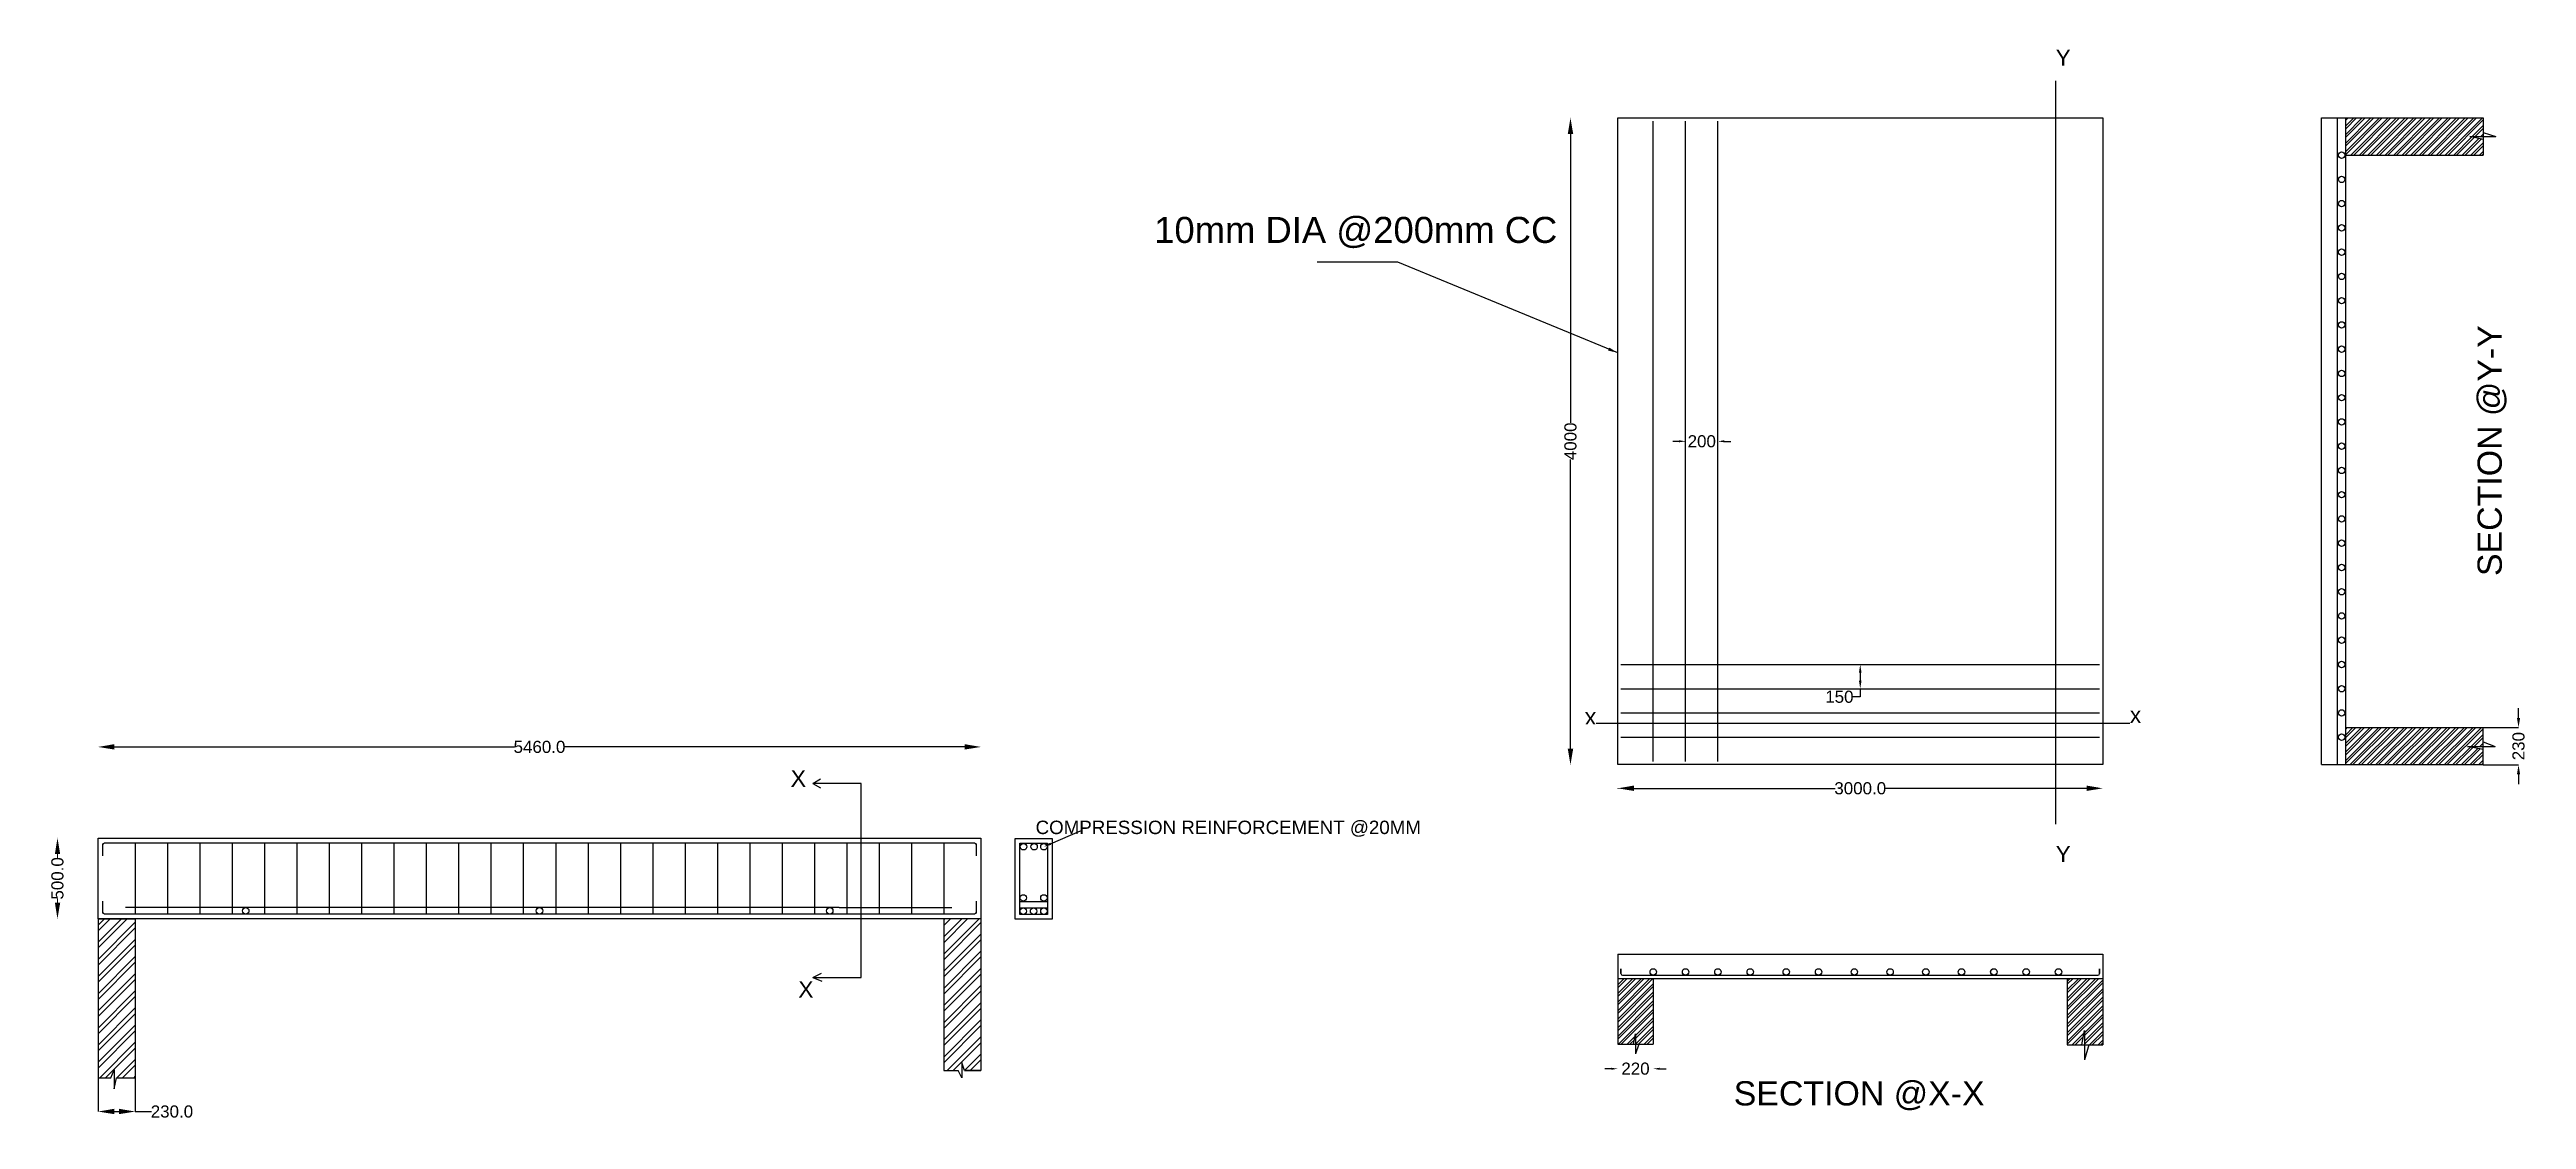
# Model space of a CAD drawing. Header units: inches. Extents: x 448145 to 618619, y -64863 to 148507.
# Drawn here: x 543295 to 558613, y 114525 to 121142 of the extents above; entities that cross this region are included whole.
import ezdxf
from ezdxf import colors
from ezdxf.entities.mleader import LeaderData, LeaderLine
from ezdxf.math import Vec2, Vec3

# ---------------------------------------------------------------- set-up
doc = ezdxf.new("R2010")
doc.units = ezdxf.units.IN
doc.header["$MEASUREMENT"] = 0
doc.styles.get("Standard").update_dxf_attribs({"font": 'Arial.ttf', "height": 75})
doc.dimstyles.get("Standard").update_dxf_attribs({"dimtxt": 25, "dimasz": 1, "dimexe": 0.18, "dimexo": 0.0625, "dimgap": 0, "dimtad": 0, "dimtoh": 1, "dimdec": 0, "dimzin": 0, "dimdsep": 46, "dimtxsty": 'Standard', "dimcen": 0.09, "dimadec": 0, "dimazin": 0, "dimtfac": 1, "dimtdec": 0, "dimtofl": 0, "dimtmove": 0, "dimatfit": 3, "dimfxl": 0, "dimtolj": 1, "dimtzin": 0, "dimarcsym": 0})

msp = doc.modelspace()

# ---------------------------------------------------------------- texts
for s, height, p in [('Y', 100, (555701.508, 121042.239)), ('10mm DIA @200mm CC', 161.16573, (550126.731, 119946.016)), ('x', 100, (556160.521, 116977.074)), ('X', 102.899, (547877.902, 116582.254)), ('COMPRESSION REINFORCEMENT @20MM', 82.934, (549393.078, 116290.099)), ('Y', 100, (555701.508, 116117.088)), ('X', 100, (547925.944, 115279.125)), ('SECTION @X-X', 150, (553710.555, 114611.722))]:
    msp.add_text(s, height=height).set_placement(p)
for s, height, rotation, p in [('SECTION @Y-Y', 150, 90, (558460.598, 117885.95)), ('x', 100, 180, (552859.338, 117044.67))]:
    msp.add_text(s, height=height, rotation=rotation).set_placement(p)

# ---------------------------------------------------------------- blocks, each defined once
blk = doc.blocks.new('*D278')
at = {"color": 0, "lineweight": -2}
for p, q in [((552993, 116574), (552993, 116573)), ((553093, 116573), (554337, 116573)), ((555893, 116573), (554648, 116573)), ((555993, 116574), (555993, 116574))]:
    blk.add_line(p, q, dxfattribs=at)
at = {"color": 0}
for points in [[(553093, 116590), (553093, 116557), (552993, 116573)], [(555893, 116590), (555893, 116557), (555993, 116573)]]:
    blk.add_solid(points, dxfattribs=at)
at = {"layer": 'Defpoints', "color": 0}
for p in [(552993, 116574), (555993, 116573), (555993, 116573)]:
    blk.add_point(p, dxfattribs=at)
at = {"color": 0, "insert": (554493, 116573), "char_height": 75, "attachment_point": 5}
blk.add_mtext('\\A1;3000.0', dxfattribs=at)
blk = doc.blocks.new('*D279')
at = {"color": 0, "lineweight": -2}
for p, q in [((552701, 120719), (552701, 120719)), ((552701, 116719), (552701, 116719))]:
    blk.add_line(p, q, dxfattribs=at)
at = {"color": 0, "lineweight": -3}
for p, q in [((552701, 120619), (552701, 118833)), ((552701, 116819), (552701, 118606))]:
    blk.add_line(p, q, dxfattribs=at)
at = {"color": 0}
for points in [[(552684, 120619), (552718, 120619), (552701, 120719)], [(552684, 116819), (552718, 116819), (552701, 116719)]]:
    blk.add_solid(points, dxfattribs=at)
at = {"layer": 'Defpoints', "color": 0}
for p in [(552701, 120719), (552701, 116719), (552701, 116719)]:
    blk.add_point(p, dxfattribs=at)
at = {"color": 0, "insert": (552701, 118719), "char_height": 75, "attachment_point": 5, "rotation": 90}
blk.add_mtext('\\A1;4000', dxfattribs=at)
blk = doc.blocks.new('*D280')
at = {"color": 0, "lineweight": -2}
for p, q in [((543695, 116829), (546170, 116829)), ((548955, 116829), (546481, 116829))]:
    blk.add_line(p, q, dxfattribs=at)
at = {"color": 0}
for points in [[(543695, 116846), (543695, 116813), (543595, 116829)], [(548955, 116846), (548955, 116813), (549055, 116829)]]:
    blk.add_solid(points, dxfattribs=at)
at = {"layer": 'Defpoints', "color": 0}
for p in [(543595, 116829), (549055, 116829), (549055, 116829)]:
    blk.add_point(p, dxfattribs=at)
at = {"color": 0, "insert": (546325, 116829), "char_height": 75, "attachment_point": 5}
blk.add_mtext('\\A1;5460.0', dxfattribs=at)
blk = doc.blocks.new('*D281')
at = {"color": 0, "lineweight": -2}
for p, q in [((543344, 116266), (543344, 116266)), ((543344, 115766), (543344, 115766))]:
    blk.add_line(p, q, dxfattribs=at)
at = {"color": 0, "lineweight": 15}
for p, q in [((543344, 116166), (543344, 116142)), ((543344, 115866), (543344, 115889))]:
    blk.add_line(p, q, dxfattribs=at)
at = {"color": 0}
for points in [[(543328, 116166), (543361, 116166), (543344, 116266)], [(543328, 115866), (543361, 115866), (543344, 115766)]]:
    blk.add_solid(points, dxfattribs=at)
at = {"layer": 'Defpoints', "color": 0}
for p in [(543344, 116266), (543344, 115766), (543344, 115766)]:
    blk.add_point(p, dxfattribs=at)
at = {"color": 0, "insert": (543344, 116016), "char_height": 75, "attachment_point": 5, "rotation": 90}
blk.add_mtext('\\A1;500.0', dxfattribs=at)
blk = doc.blocks.new('*D317')
at = {"color": 0, "lineweight": -2}
for p, q in [((543595, 114782), (543595, 114574)), ((543825, 114782), (543825, 114574)), ((543695, 114574), (543725, 114574)), ((543825, 114574), (543925, 114574))]:
    blk.add_line(p, q, dxfattribs=at)
at = {"color": 0}
for points in [[(543695, 114591), (543695, 114558), (543595, 114574)], [(543725, 114591), (543725, 114558), (543825, 114574)]]:
    blk.add_solid(points, dxfattribs=at)
at = {"layer": 'Defpoints', "color": 0}
for p in [(543595, 114783), (543825, 114783), (543825, 114574)]:
    blk.add_point(p, dxfattribs=at)
at = {"color": 0, "insert": (544052, 114574), "char_height": 75, "attachment_point": 5}
blk.add_mtext('\\A1;230.0', dxfattribs=at)
blk = doc.blocks.new('*D319')
at = {"color": 0, "lineweight": -2}
for p, q in [((553373, 118719), (553333, 118719)), ((553413, 117339), (553413, 118720)), ((553613, 117339), (553613, 118720)), ((553653, 118719), (553693, 118719))]:
    blk.add_line(p, q, dxfattribs=at)
at = {"color": 0}
for points in [[(553373, 118726), (553373, 118713), (553413, 118719)], [(553653, 118726), (553653, 118713), (553613, 118719)]]:
    blk.add_solid(points, dxfattribs=at)
at = {"layer": 'Defpoints', "color": 0}
for p in [(553613, 118719), (553413, 117339), (553613, 117339)]:
    blk.add_point(p, dxfattribs=at)
at = {"color": 0, "insert": (553513, 118719), "char_height": 75, "attachment_point": 5}
blk.add_mtext('\\A1;200', dxfattribs=at)
blk = doc.blocks.new('*D320')
at = {"color": 0, "lineweight": -2}
for p, q in [((553613, 117339), (554493, 117339)), ((553613, 117189), (554493, 117189)), ((554493, 117289), (554493, 117239)), ((554493, 117189), (554493, 117139)), ((554493, 117139), (554443, 117139))]:
    blk.add_line(p, q, dxfattribs=at)
at = {"color": 0}
for points in [[(554485, 117289), (554501, 117289), (554493, 117339)], [(554485, 117239), (554501, 117239), (554493, 117189)]]:
    blk.add_solid(points, dxfattribs=at)
at = {"layer": 'Defpoints', "color": 0}
for p in [(553613, 117339), (553613, 117189), (554493, 117189)]:
    blk.add_point(p, dxfattribs=at)
at = {"color": 0, "insert": (554364, 117139), "char_height": 75, "attachment_point": 5}
blk.add_mtext('\\A1;150', dxfattribs=at)
blk = doc.blocks.new('*D282')
at = {"color": 0, "lineweight": -2}
for p, q in [((552953, 114839), (552913, 114839)), ((552993, 114839), (552993, 114839)), ((553213, 114839), (553213, 114839)), ((553253, 114839), (553293, 114839))]:
    blk.add_line(p, q, dxfattribs=at)
at = {"color": 0}
for points in [[(552953, 114845), (552953, 114832), (552993, 114839)], [(553253, 114845), (553253, 114832), (553213, 114839)]]:
    blk.add_solid(points, dxfattribs=at)
at = {"layer": 'Defpoints', "color": 0}
for p in [(552993, 114839), (553213, 114839), (553213, 114839)]:
    blk.add_point(p, dxfattribs=at)
at = {"color": 0, "insert": (553103, 114839), "char_height": 75, "attachment_point": 5}
blk.add_mtext('\\A1;220', dxfattribs=at)
blk = doc.blocks.new('*D318')
at = {"color": 0, "lineweight": -2}
for p, q in [((558564, 117009), (558564, 117069)), ((558345, 116949), (558564, 116949)), ((558345, 116719), (558564, 116719)), ((558564, 116659), (558564, 116599))]:
    blk.add_line(p, q, dxfattribs=at)
at = {"color": 0}
for points in [[(558554, 117009), (558574, 117009), (558564, 116949)], [(558554, 116659), (558574, 116659), (558564, 116719)]]:
    blk.add_solid(points, dxfattribs=at)
at = {"layer": 'Defpoints', "color": 0}
for p in [(558345, 116949), (558345, 116719), (558564, 116719)]:
    blk.add_point(p, dxfattribs=at)
at = {"color": 0, "insert": (558564, 116834), "char_height": 75, "attachment_point": 5, "rotation": 90}
blk.add_mtext('\\A1;230', dxfattribs=at)

# ---------------------------------------------------------------- dimensions: what is measured, and where the dimension line sits
for base, p1, p2, override, picture, middle in [((552700.976, 116719.401), (552700.976, 120719.401), (552700.976, 116719.401), {"dimtxt": 60, "dimasz": 100, "dimdec": 0, "dimlwd": 65533}, '*D279', (552700.976, 118719.401)), ((554492.907, 117189.401), (553612.907, 117339.401), (553612.907, 117189.401), {"dimtxt": 50, "dimasz": 50, "dimdec": 0}, '*D320', (554363.712, 117139.401)), ((558563.906, 116719.401), (558345.397, 116949.401), (558345.397, 116719.401), {"dimtxt": 60, "dimasz": 60, "dimdec": 0}, '*D318', (558563.906, 116834.401)), ((543344.236, 115765.795), (543344.236, 116265.795), (543344.236, 115765.795), {"dimtxt": 60, "dimasz": 100, "dimdec": 1, "dimlwd": 15}, '*D281', (543344.236, 116015.795))]:
    dim = msp.add_linear_dim(base=base, p1=p1, p2=p2, angle=90, dimstyle='Standard', override=override)
    dim.commit()
    dim.dimension.update_dxf_attribs({"geometry": picture, "text_midpoint": middle})
for base, p1, p2, override, picture, middle in [((553612.907, 118719.401), (553412.907, 117339.401), (553612.907, 117339.401), {"dimtxt": 50, "dimasz": 40, "dimdec": 0}, '*D319', (553512.907, 118719.401)), ((549055.119, 116829.404), (543595.119, 116829.404), (549055.119, 116829.404), {"dimtxt": 60, "dimasz": 100, "dimexe": 20, "dimexo": 20, "dimdec": 1}, '*D280', (546325.119, 116829.404)), ((555992.907, 116573.44), (552992.907, 116573.62), (555992.907, 116573.44), {"dimtxt": 60, "dimasz": 100, "dimdec": 1}, '*D278', (554492.907, 116573.44)), ((553212.907, 114838.604), (552992.547, 114838.604), (553212.907, 114838.604), {"dimtxt": 30, "dimasz": 40, "dimdec": 0}, '*D282', (553102.727, 114838.604)), ((543825.119, 114574.314), (543595.119, 114782.546), (543825.119, 114782.546), {"dimtxt": 60, "dimasz": 100, "dimdec": 1}, '*D317', (544052.174, 114574.314))]:
    dim = msp.add_linear_dim(base=base, p1=p1, p2=p2, dimstyle='Standard', override=override)
    dim.commit()
    dim.dimension.update_dxf_attribs({"geometry": picture, "text_midpoint": middle})

# ---------------------------------------------------------------- hatches: boundary and pattern name
h = msp.add_hatch()
h.set_pattern_fill('ANSI32', color=256, scale=100)
h.set_pattern_definition([(45, (539723.447, 115944.14), (-26.516504, 26.516504), []), (45, (539741.125, 115944.14), (-26.516504, 26.516504), [])])
h.paths.add_polyline_path([(558247.469, 116832.128), (558345.397, 116832.128), (558345.397, 116949.401), (557495.397, 116949.401), (557495.397, 116719.401), (558345.397, 116719.401), (558345.397, 116813.358)])
h.paths.add_polyline_path([(558345.397, 120586.412), (558262.433, 120604.122), (558345.397, 120604.122), (558345.397, 120719.401), (557495.397, 120719.401), (557495.397, 120489.401), (558345.397, 120489.401)])
h = msp.add_hatch()
h.set_pattern_fill('ANSI32', color=256, scale=200)
h.set_pattern_definition([(45, (539145.375, 115944.14), (-53.033, 53.033), []), (45, (539180.73, 115944.14), (-53.033, 53.033), [])])
h.paths.add_polyline_path([(543825.119, 115765.795), (543595.119, 115765.795), (543595.119, 114782.546), (543825.119, 114782.546), (543825.119, 114785.75)])
h.paths.add_polyline_path([(549055.119, 115765.795), (548825.119, 115765.795), (548825.119, 114827.178), (549055.119, 114827.178)])
h = msp.add_hatch()
h.set_pattern_fill('ANSI32', color=256, scale=100)
h.set_pattern_definition([(45, (539145.375, 115457.05), (-26.516504, 26.516504), []), (45, (539163.053, 115457.05), (-26.516504, 26.516504), [])])
h.paths.add_polyline_path([(555879.396, 115075.236), (555879.396, 114986.384), (555992.907, 114986.384), (555992.907, 115397.474), (555772.907, 115397.474), (555772.907, 114986.384), (555863.26, 114986.384)])
h.paths.add_polyline_path([(553104.039, 115053.698), (553104.039, 114990.385), (553212.907, 114990.385), (553212.907, 115397.474), (552992.907, 115397.474), (552992.907, 114990.385), (553090.426, 114990.385)])

# ---------------------------------------------------------------- linework, layer by layer
for p, q in [((555701.508, 120948.783), (555701.508, 116350.729)), ((557345.397, 116719.401), (557345.397, 120719.401)), ((557345.397, 120719.401), (558345.397, 120719.401)), ((557444.013, 116719.401), (557444.013, 120719.401)), ((557495.397, 116719.401), (557495.397, 120719.401)), ((558345.397, 120719.401), (558345.397, 120489.401)), ((553212.907, 116739.401), (553212.907, 120699.401)), ((553412.907, 116739.401), (553412.907, 120699.401)), ((553612.907, 116739.401), (553612.907, 120699.401)), ((558345.397, 120586.412), (558262.433, 120604.122)), ((558262.433, 120604.122), (558424.138, 120604.122)), ((558345.397, 120629.58), (558424.138, 120604.122)), ((557495.397, 120489.401), (558345.397, 120489.401)), ((553012.907, 117339.401), (555972.907, 117339.401)), ((553012.907, 117189.401), (555972.907, 117189.401)), ((553012.907, 117039.401), (555972.907, 117039.401)), ((552859.338, 116977.074), (556160.521, 116977.074)), ((553012.907, 116889.401), (555972.907, 116889.401)), ((557495.397, 116949.401), (558345.397, 116949.401)), ((558345.397, 116719.401), (558345.397, 116949.401)), ((558345.397, 116949.401), (558345.397, 116949.401)), ((558345.397, 116949.401), (558345.397, 116949.401)), ((558345.397, 116949.401), (558345.397, 116949.401)), ((558345.397, 116949.401), (558345.397, 116949.401)), ((558345.397, 116949.401), (558345.397, 116949.401)), ((558345.397, 116949.401), (558345.397, 116949.401)), ((558345.397, 116813.358), (558247.469, 116832.128)), ((558247.469, 116832.128), (558418.565, 116832.128)), ((558345.397, 116860.284), (558418.565, 116832.128)), ((548014.617, 116602.848), (548063.83, 116632.427)), ((548014.617, 116602.848), (548062.149, 116576.977)), ((557345.397, 116719.401), (558345.397, 116719.401)), ((543825.119, 116235.795), (543825.119, 115795.795)), ((544025.119, 116235.795), (544025.119, 115795.795)), ((544225.119, 116235.795), (544225.119, 115795.795)), ((544425.119, 116235.795), (544425.119, 115795.795)), ((544625.119, 116235.795), (544625.119, 115795.795)), ((544825.119, 116235.795), (544825.119, 115795.795)), ((545025.119, 116235.795), (545025.119, 115795.795)), ((545225.119, 116235.795), (545225.119, 115795.795)), ((545425.119, 116235.795), (545425.119, 115795.795)), ((545625.119, 116235.795), (545625.119, 115795.795)), ((545825.119, 116235.795), (545825.119, 115795.795)), ((546025.119, 116235.795), (546025.119, 115795.795)), ((546225.119, 116235.795), (546225.119, 115795.795)), ((546425.119, 116235.795), (546425.119, 115795.795)), ((546625.119, 116235.795), (546625.119, 115795.795)), ((546825.119, 116235.795), (546825.119, 115795.795)), ((547025.119, 116235.795), (547025.119, 115795.795)), ((547225.119, 116235.795), (547225.119, 115795.795)), ((547425.119, 116235.795), (547425.119, 115795.795)), ((547625.119, 116235.795), (547625.119, 115795.795)), ((547825.119, 116235.795), (547825.119, 115795.795)), ((548025.119, 116235.795), (548025.119, 115795.795)), ((548225.119, 116235.795), (548225.119, 115795.795)), ((548425.119, 116235.795), (548425.119, 115795.795)), ((548625.119, 116235.795), (548625.119, 115795.795)), ((548825.119, 116235.795), (548825.119, 115795.795)), ((544508.097, 115835.795), (543765.723, 115835.795)), ((548178.615, 115835.795), (544508.097, 115835.795)), ((548178.615, 115835.795), (548875.598, 115835.795)), ((549295.939, 115873.013), (549465.939, 115873.013)), ((549295.939, 115793.013), (549295.939, 115833.013)), ((549295.939, 115833.013), (549465.939, 115833.013)), ((549295.939, 115793.013), (549295.939, 115823.013)), ((549295.939, 115793.013), (549295.939, 115813.013)), ((543595.119, 115765.795), (543595.119, 114782.546)), ((543595.119, 115765.795), (543825.119, 115765.795)), ((543825.119, 115765.795), (543825.119, 114785.75)), ((549055.119, 115765.795), (548825.119, 115765.795)), ((548825.119, 115765.795), (548825.119, 115765.795)), ((548825.119, 115765.795), (548825.119, 114827.178)), ((549055.119, 115765.795), (549055.119, 114827.178)), ((552992.907, 115547.474), (552992.907, 115547.474)), ((552992.907, 115547.474), (555992.907, 115547.474)), ((552992.907, 115547.474), (552992.907, 114990.385)), ((555992.907, 115547.474), (555992.907, 114986.384)), ((548014.617, 115402.848), (548068.875, 115429.312)), ((548014.617, 115402.848), (548070.556, 115380.583)), ((552992.907, 115417.474), (552992.907, 115417.474)), ((552992.907, 115417.474), (552992.907, 115417.474)), ((552992.907, 115417.474), (552992.907, 115417.474)), ((552992.907, 115417.474), (552992.907, 115417.474)), ((552992.907, 115417.474), (552992.907, 115417.474)), ((552992.907, 115397.474), (555992.907, 115397.474)), ((553012.907, 115457.474), (553012.907, 115427.474)), ((553012.907, 115427.474), (553012.907, 115457.474)), ((553022.907, 115417.474), (555962.907, 115417.474)), ((553212.907, 115397.474), (553212.907, 114990.385)), ((555772.907, 115397.474), (555772.907, 114986.384)), ((555972.907, 115457.474), (555972.907, 115427.474)), ((555972.907, 115427.474), (555972.907, 115457.474)), ((555972.907, 115457.474), (555972.907, 115457.474)), ((553090.426, 114990.385), (553104.039, 115053.698)), ((553104.039, 115053.698), (553104.039, 114930.458)), ((555863.26, 114986.384), (555879.396, 115075.236)), ((555879.396, 115075.236), (555879.396, 114894.889)), ((552992.907, 114990.385), (553212.907, 114990.385)), ((552992.907, 114990.385), (552992.907, 114990.385)), ((552992.907, 114990.385), (552992.907, 114990.385)), ((552992.907, 114990.385), (552992.907, 114990.385)), ((552992.907, 114990.385), (552992.907, 114990.385)), ((552992.907, 114990.385), (552992.907, 114990.385)), ((552992.907, 114990.385), (552992.907, 114990.385)), ((553123.257, 114990.385), (553104.039, 114930.458)), ((553212.907, 114990.385), (553212.907, 114990.385)), ((553212.907, 114990.385), (553212.907, 114990.385)), ((555772.907, 114986.384), (555992.907, 114986.384)), ((555907.267, 114986.384), (555879.396, 114894.889)), ((543595.119, 114782.546), (543673.471, 114782.546)), ((543595.119, 114782.546), (543673.471, 114782.546)), ((543673.471, 114782.546), (543695.207, 114832.034)), ((543695.207, 114832.034), (543695.207, 114714.737)), ((543695.207, 114714.737), (543710.119, 114782.546)), ((543710.119, 114782.546), (543825.119, 114782.546)), ((543825.119, 114785.75), (543825.119, 114782.546)), ((548825.119, 114827.178), (548914.91, 114827.178)), ((548825.119, 114827.178), (548914.91, 114827.178)), ((548825.119, 114827.178), (548914.91, 114827.178)), ((548825.119, 114827.178), (548914.91, 114827.178)), ((548825.119, 114827.178), (548914.91, 114827.178)), ((548825.119, 114827.178), (548914.91, 114827.178)), ((548825.119, 114827.178), (548914.91, 114827.178)), ((548937.539, 114781.812), (548914.91, 114827.178)), ((548952.6, 114827.178), (548937.539, 114877.765)), ((548937.539, 114877.765), (548937.539, 114781.812)), ((548940.915, 114827.178), (548940.915, 114827.178)), ((548952.6, 114827.178), (549055.119, 114827.178)), ((549055.119, 114827.178), (548952.6, 114827.178))]:
    msp.add_line(p, q)
for points in [[(552992.907, 120719.401), (555992.907, 120719.401), (555992.907, 116719.401), (552992.907, 116719.401)], [(543595.119, 116265.795), (549055.119, 116265.795), (549055.119, 115765.795), (543595.119, 115765.795)], [(549265.939, 116263.013), (549495.939, 116263.013), (549495.939, 115763.013), (549265.939, 115763.013)], [(549295.939, 116233.013), (549465.939, 116233.013), (549465.939, 115793.013), (549295.939, 115793.013)]]:
    msp.add_lwpolyline(points, close=True)
msp.add_lwpolyline([(548014.617, 115402.848), (548314.617, 115402.848), (548314.617, 116602.848), (548014.617, 116602.848)])
for points in [[(543625.119, 116155.795), (543625.119, 116225.795, -0.414213562), (543635.119, 116235.795), (549015.119, 116235.795, -0.414213562), (549025.119, 116225.795), (549025.119, 116155.795)], [(549025.119, 115875.795), (549025.119, 115805.795, -0.414213562), (549015.119, 115795.795), (543635.119, 115795.795, -0.414213562), (543625.119, 115805.795), (543625.119, 115875.795)]]:
    msp.add_lwpolyline(points, format="xyb")
for centre in [(557470.269, 120489.153), (557470.269, 120339.153), (557470.269, 120189.153), (557470.269, 120039.153), (557470.269, 119889.153), (557470.269, 119739.153), (557470.269, 119589.153), (557470.269, 119439.153), (557470.269, 119289.153), (557470.269, 119139.153), (557470.269, 118989.153), (557470.269, 118839.153), (557470.269, 118689.153), (557470.269, 118539.153), (557470.269, 118389.153), (557470.269, 118239.153), (557470.269, 118089.153), (557470.269, 117939.153), (557470.269, 117789.153), (557470.269, 117639.153), (557470.269, 117489.153), (557470.269, 117339.153), (557470.269, 117189.153), (557470.269, 117039.153), (557470.269, 116889.153), (549317.986, 116211.959), (549383.595, 116211.959), (549444.737, 116211.959), (544508.097, 115815.795), (546325.119, 115815.795), (548120.148, 115815.795), (549317.024, 115895.281), (549317.024, 115813.013), (549380.939, 115813.013), (549444.573, 115895.281), (549444.573, 115813.013), (553212.907, 115437.474), (553412.907, 115437.474), (553412.907, 115437.474), (553612.907, 115437.474), (553612.907, 115437.474), (553612.907, 115437.474), (553612.907, 115437.474), (553812.907, 115437.474), (553812.907, 115437.474), (553812.907, 115437.474), (554035.434, 115437.474), (554035.434, 115437.474), (554235.434, 115437.474), (554235.434, 115437.474), (554456.451, 115437.474), (554677.467, 115437.474), (554898.483, 115437.474), (555119.5, 115437.474), (555319.5, 115437.474), (555319.5, 115437.474), (555319.964, 115437.474), (555519.5, 115437.474), (555719.5, 115437.474)]:
    msp.add_circle(centre, 20)
for centre, start, end in [((553022.907, 115427.474), 180, 270), ((555962.907, 115427.474), 270, 0)]:
    msp.add_arc(centre, 10, start, end)

msp.set_redraw_order([(e.dxf.handle, doc.entitydb.next_handle()) for e in msp.query("TEXT MTEXT ATTDEF DIMENSION ARC_DIMENSION")])  # texts and dimensions are drawn at this point

# ---------------------------------------------------------------- leaders
msp.add_leader([(552992.907, 119266.741), (551633.534, 119827.584), (551134.113, 119827.584)], dimstyle='Standard', override={"dimasz": 60, "dimgap": 0.09, "dimtad": 0})
ml = msp.add_multileader_mtext('Standard')
ml.set_content('', color=256)
ml.set_leader_properties()
ml.build(insert=Vec2(0, 0))
ml.multileader.update_dxf_attribs({"dogleg_length": 0.36, "arrow_head_size": 45})
ctx = ml.context
ctx.base_point, ctx.char_height, ctx.arrow_head_size, ctx.landing_gap_size, ctx.plane_origin = Vec3(549670.457, 116309.689), 0.18, 45, 0.09, Vec3(549444.737, 116211.959)
notes = []
notes.append((ctx, [(0, (1, 1, 0), (549670.097, 116309.689), (1, 0), 0.36, [(0, [(549444.737, 116211.959)], 0, [])])]))
ctx.mtext.insert, ctx.mtext.flow_direction = Vec3(549670.547, 116309.779), 5
for ctx, leaders in notes:
    for number, flags, end, landing, length, lines in leaders:
        leader = LeaderData()
        leader.index, (leader.has_last_leader_line, leader.has_dogleg_vector, leader.attachment_direction) = number, flags
        leader.last_leader_point, leader.dogleg_vector, leader.dogleg_length = Vec3(end), Vec3(landing), length
        for number, points, colour, breaks in lines:
            line = LeaderLine()
            line.index, line.vertices, line.color, line.breaks = number, Vec3.list(points), colors.encode_raw_color(colour), breaks
            leader.lines.append(line)
        ctx.leaders.append(leader)

doc.saveas('drawing.dxf')
